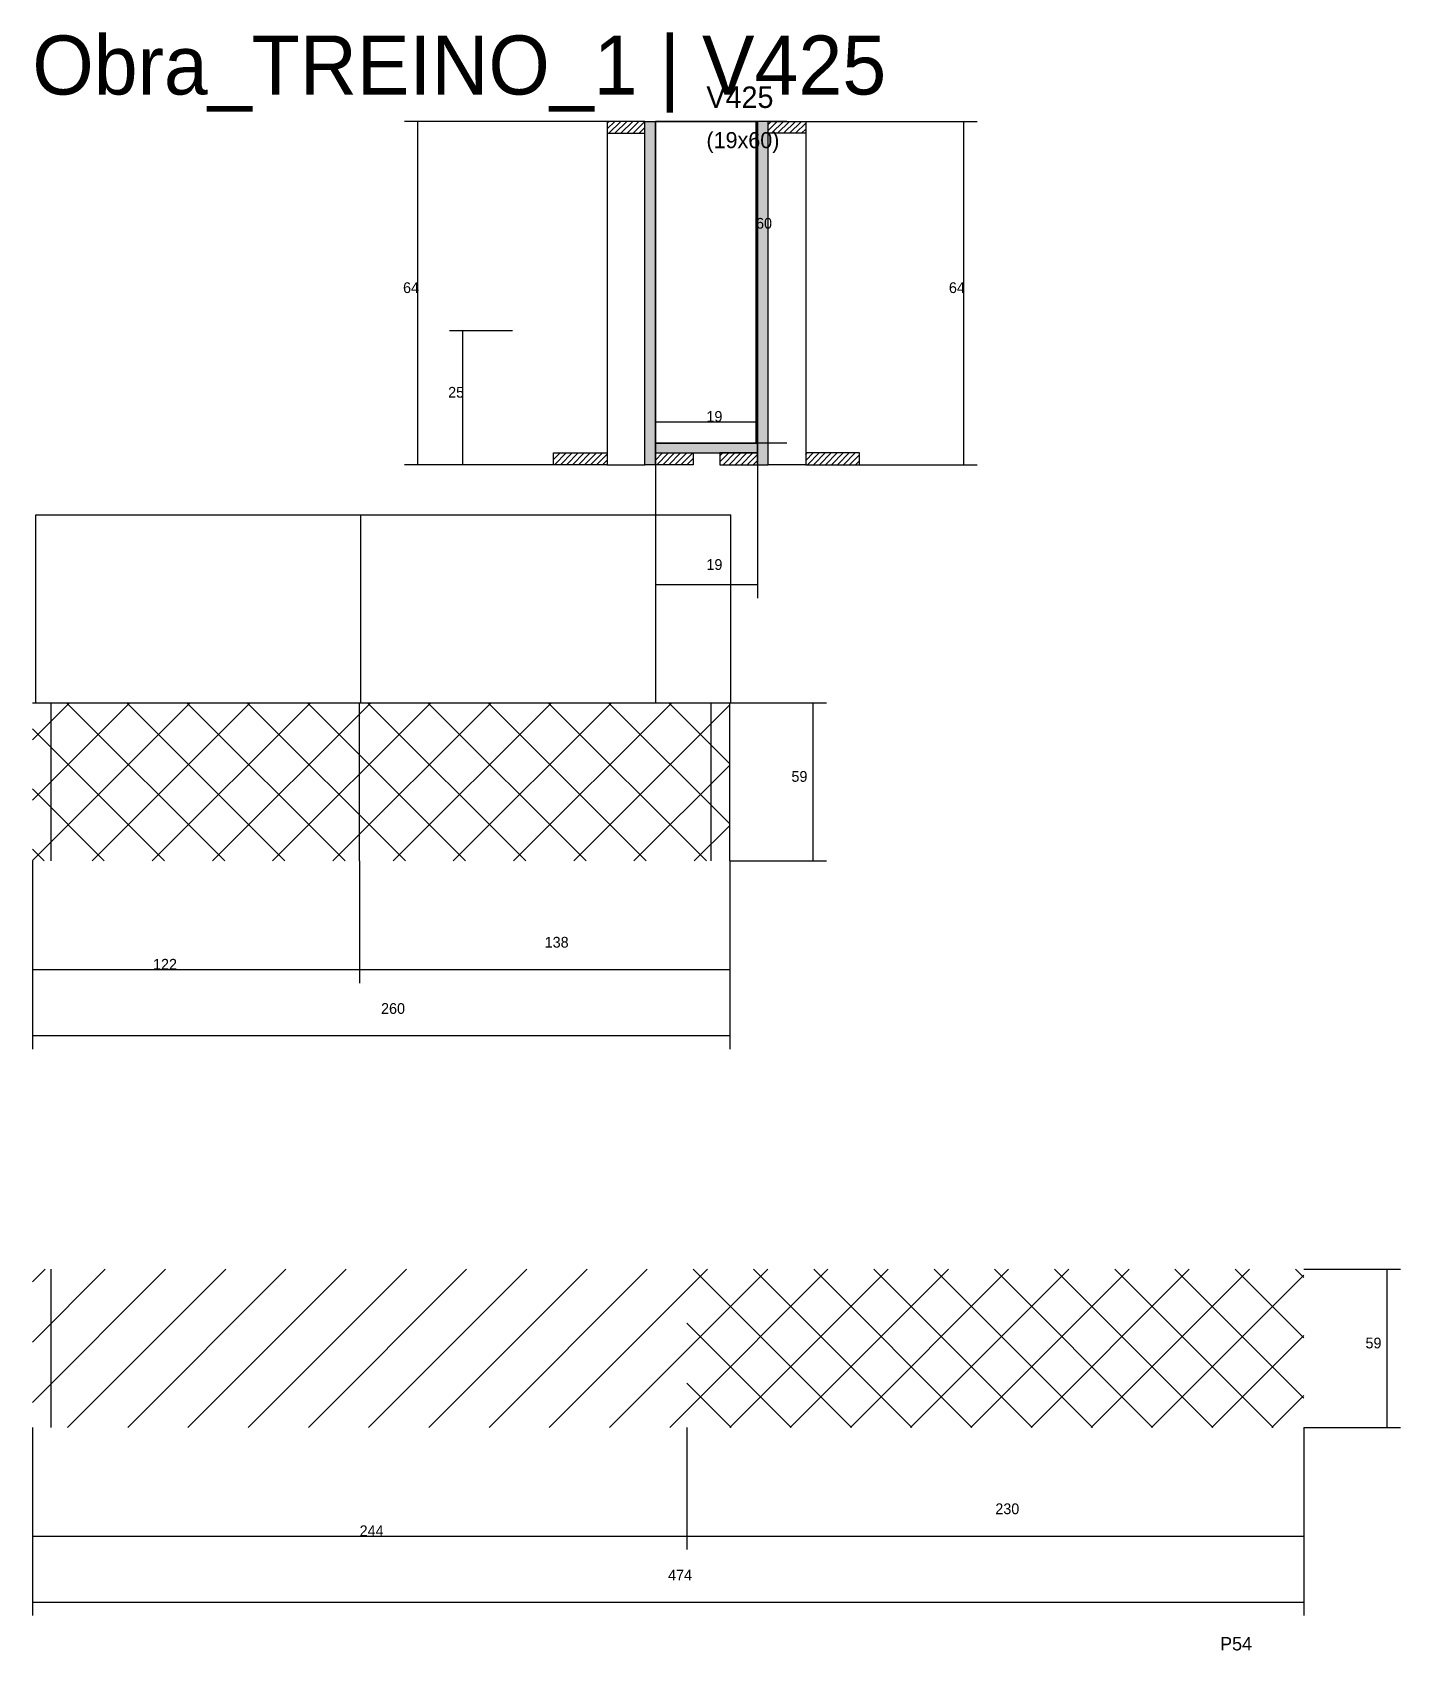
# Model space of a CAD drawing. Header units: metres. Extents: x -41 to 34800, y -36000 to 1848.
# Drawn here: x 5880 to 6390, y -7840 to -7237 of the extents above; entities that cross this region are included whole.
import ezdxf

# ---------------------------------------------------------------- set-up
doc = ezdxf.new("R2010")
doc.units = ezdxf.units.M
for name, color, linetype in [('CONCRETO', 251, 'Continuous'), ('COTA', 4, 'Continuous'), ('Cota Seção (2x)', 4, 'Continuous'), ('Hachura', 253, 'Continuous'), ('LABEL_ID', 3, 'Continuous'), ('Madeira', 126, 'Continuous'), ('NOMENCLATURA', 7, 'Continuous'), ('Painéis', 200, 'Continuous'), ('REAPROVEITAMENTO', 251, 'Continuous'), ('SARR_2.2x7', 40, 'Continuous'), ('Texto Seção', 7, 'Continuous')]:
    doc.layers.add(name, color=color, linetype=linetype)

msp = doc.modelspace()

# ---------------------------------------------------------------- texts
at = {"layer": 'COTA'}
for s, p in [('64', (6018.2, -7334)), ('64', (6221.7, -7334)), ('25', (6035, -7373)), ('19', (6131.3, -7437.2)), ('59', (6163, -7516.2)), ('138', (6071, -7578)), ('122', (5925, -7586.2)), ('260', (6010, -7602.7)), ('59', (6377, -7727.4)), ('230', (6239, -7789.2)), ('244', (6002, -7797.4)), ('474', (6117, -7813.9))]:
    msp.add_text(s, height=4, dxfattribs=at).set_placement(p)
at = {"layer": 'Cota Seção (2x)'}
for s, p in [('60', (6149.8, -7310)), ('19', (6131.3, -7382))]:
    msp.add_text(s, height=4, dxfattribs=at).set_placement(p)
at = {"layer": 'LABEL_ID'}
msp.add_text('Obra_TREINO_1 | V425', height=22, dxfattribs=at).set_placement((5880, -7260))
at = {"layer": 'NOMENCLATURA'}
msp.add_text('P54', height=5, dxfattribs=at).set_placement((6322.8, -7840))
at = {"layer": 'Texto Seção'}
for s, height, p in [('V425', 8, (6131.3, -7265)), ('(19x60)', 6, (6131.3, -7280))]:
    msp.add_text(s, height=height, dxfattribs=at).set_placement(p)

# ---------------------------------------------------------------- hatches: boundary and pattern name
at = {"layer": 'Hachura'}
h = msp.add_hatch(dxfattribs=at)
h.set_pattern_fill('ANSI31', scale=0.5)
h.paths.add_polyline_path([(6108.3, -7274.4), (6108.3, -7270), (6108.3, -7270), (6094.3, -7270), (6094.3, -7270), (6094.3, -7274.4), (6094.3, -7274.4), (6108.3, -7274.4)])
h = msp.add_hatch(color=8, dxfattribs=at)
h.dxf.hatch_style = 1
h.paths.add_polyline_path([(6112.3, -7270), (6108.3, -7270), (6108.3, -7270), (6108.3, -7398), (6108.3, -7398), (6112.3, -7398), (6112.3, -7398), (6112.3, -7270)])
h = msp.add_hatch(color=8, dxfattribs=at)
h.dxf.hatch_style = 1
h.paths.add_polyline_path([(6154.3, -7270), (6150.3, -7270), (6150.3, -7270), (6150.3, -7398), (6150.3, -7398), (6154.3, -7398), (6154.3, -7398), (6154.3, -7270)])
h = msp.add_hatch(dxfattribs=at)
h.set_pattern_fill('ANSI31', scale=0.5)
h.paths.add_polyline_path([(6154.3, -7274.4), (6154.3, -7270), (6154.3, -7270), (6168.3, -7270), (6168.3, -7270), (6168.3, -7274.4), (6168.3, -7274.4), (6154.3, -7274.4)])
h = msp.add_hatch(dxfattribs=at)
h.set_pattern_fill('ANSI31', scale=0.5)
h.paths.add_polyline_path([(6074.3, -7398), (6074.3, -7393.6), (6074.3, -7393.6), (6094.3, -7393.6), (6094.3, -7393.6), (6094.3, -7398), (6094.3, -7398), (6074.3, -7398)])
h = msp.add_hatch(color=8, dxfattribs=at)
h.dxf.hatch_style = 1
h.paths.add_polyline_path([(6150.3, -7393.6), (6150.3, -7390), (6150.3, -7390), (6112.3, -7390), (6112.3, -7390), (6112.3, -7393.6), (6112.3, -7393.6), (6150.3, -7393.6)])
h = msp.add_hatch(dxfattribs=at)
h.set_pattern_fill('ANSI31', scale=0.5)
h.paths.add_polyline_path([(6112.3, -7398), (6112.3, -7393.6), (6112.3, -7393.6), (6126.3, -7393.6), (6126.3, -7393.6), (6126.3, -7398), (6126.3, -7398), (6112.3, -7398)])
h = msp.add_hatch(dxfattribs=at)
h.set_pattern_fill('ANSI31', scale=0.5)
h.paths.add_polyline_path([(6150.3, -7398), (6150.3, -7393.6), (6150.3, -7393.6), (6136.3, -7393.6), (6136.3, -7393.6), (6136.3, -7398), (6136.3, -7398), (6150.3, -7398)])
h = msp.add_hatch(dxfattribs=at)
h.set_pattern_fill('ANSI31', scale=0.5)
h.paths.add_polyline_path([(6188.3, -7398), (6188.3, -7393.6), (6188.3, -7393.6), (6168.3, -7393.6), (6168.3, -7393.6), (6168.3, -7398), (6168.3, -7398), (6188.3, -7398)])
at = {"layer": 'REAPROVEITAMENTO'}
h = msp.add_hatch(dxfattribs=at)
h.set_pattern_fill('ANSI37', scale=5)
h.paths.add_polyline_path([(6140, -7545.7), (6140, -7486.7), (6140, -7486.7), (5880, -7486.7), (5880, -7486.7), (5880, -7545.7), (5880, -7545.7), (6140, -7545.7)])
h = msp.add_hatch(dxfattribs=at)
h.set_pattern_fill('ANSI31', scale=5)
h.paths.add_polyline_path([(6124, -7756.9), (6124, -7697.9), (6124, -7697.9), (5880, -7697.9), (5880, -7697.9), (5880, -7756.9), (5880, -7756.9), (6124, -7756.9)])
h = msp.add_hatch(dxfattribs=at)
h.set_pattern_fill('ANSI37', scale=5)
h.paths.add_polyline_path([(6354, -7756.9), (6354, -7697.9), (6354, -7697.9), (6124, -7697.9), (6124, -7697.9), (6124, -7756.9), (6124, -7756.9), (6354, -7756.9)])

# ---------------------------------------------------------------- linework, layer by layer
at = {"layer": 'CONCRETO'}
for points in [[(6112.3, -7270), (6112.3, -7270), (6150.3, -7270), (6150.3, -7298), (6150.3, -7298), (6150.3, -7390), (6112.3, -7390), (6112.3, -7270)], [(6112.3, -7390), (6150.3, -7390), (6150.3, -7270), (6112.3, -7270)]]:
    msp.add_lwpolyline(points, close=True, dxfattribs=at)
at = {"layer": 'COTA'}
for p, q in [((6103.9, -7270), (6018.7, -7270)), ((6023.7, -7398), (6023.7, -7270)), ((6168.3, -7270), (6232.2, -7270)), ((6227.2, -7398), (6227.2, -7270)), ((6059, -7348.1), (6035.5, -7348.1)), ((6040.5, -7398), (6040.5, -7348.1)), ((6078.7, -7398), (6018.7, -7398)), ((6059, -7398), (6035.5, -7398)), ((6112.3, -7398), (6112.3, -7447.7)), ((6150.3, -7398), (6150.3, -7447.7)), ((6183.9, -7398), (6232.2, -7398)), ((6112.3, -7442.7), (6150.3, -7442.7)), ((6140, -7486.7), (6176.1, -7486.7)), ((6171.1, -7545.7), (6171.1, -7486.7)), ((5880, -7545.7), (5880, -7591.2)), ((5880, -7545.7), (5880, -7615.8)), ((6002, -7545.7), (6002, -7591.2)), ((6002, -7545.7), (6002, -7591.2)), ((6140, -7545.7), (6140, -7591.2)), ((6140, -7545.7), (6140, -7615.8)), ((6140, -7545.7), (6176.1, -7545.7)), ((5880, -7586.2), (6002, -7586.2)), ((6002, -7586.2), (6140, -7586.2)), ((5880, -7610.8), (6140, -7610.8)), ((6354, -7697.9), (6390.1, -7697.9)), ((6385.1, -7756.9), (6385.1, -7697.9)), ((5880, -7756.9), (5880, -7802.4)), ((5880, -7756.9), (5880, -7827)), ((6124, -7756.9), (6124, -7802.4)), ((6124, -7756.9), (6124, -7802.4)), ((6354, -7756.9), (6354, -7802.4)), ((6354, -7756.9), (6354, -7827)), ((6354, -7756.9), (6390.1, -7756.9)), ((5880, -7797.4), (6124, -7797.4)), ((6124, -7797.4), (6354, -7797.4)), ((5880, -7822), (6354, -7822))]:
    msp.add_line(p, q, dxfattribs=at)
at = {"layer": 'Cota Seção (2x)'}
for p, q in [((6161.3, -7270), (6144.8, -7270)), ((6149.8, -7390), (6149.8, -7270)), ((6112.3, -7398), (6112.3, -7377)), ((6150.3, -7398), (6150.3, -7377)), ((6112.3, -7382), (6150.3, -7382)), ((6161.3, -7390), (6144.8, -7390))]:
    msp.add_line(p, q, dxfattribs=at)
at = {"layer": 'Madeira'}
for points in [[(6108.3, -7274.4), (6108.3, -7270), (6094.3, -7270), (6094.3, -7274.4)], [(6108.3, -7270), (6094.3, -7270), (6094.3, -7398), (6108.3, -7398)], [(6154.3, -7274.4), (6154.3, -7270), (6168.3, -7270), (6168.3, -7274.4)], [(6154.3, -7270), (6168.3, -7270), (6168.3, -7398), (6154.3, -7398)], [(6074.3, -7398), (6074.3, -7393.6), (6094.3, -7393.6), (6094.3, -7398)], [(6112.3, -7398), (6112.3, -7393.6), (6126.3, -7393.6), (6126.3, -7398)], [(6150.3, -7398), (6150.3, -7393.6), (6136.3, -7393.6), (6136.3, -7398)], [(6188.3, -7398), (6188.3, -7393.6), (6168.3, -7393.6), (6168.3, -7398)]]:
    msp.add_lwpolyline(points, close=True, dxfattribs=at)
at = {"layer": 'Painéis'}
for p, q in [((6112.3, -7398), (6112.3, -7270)), ((6112.3, -7390), (6150.3, -7390)), ((6112.3, -7393.6), (6112.3, -7390)), ((5881.3, -7416.7), (6002.4, -7416.7)), ((5881.3, -7486.7), (5881.3, -7416.7)), ((6002.4, -7486.7), (6002.4, -7416.7)), ((6002.4, -7416.7), (6112.4, -7416.7)), ((6002.4, -7486.7), (6002.4, -7416.7)), ((6112.4, -7486.7), (6112.4, -7416.7)), ((6112.4, -7416.7), (6140.4, -7416.7)), ((6112.4, -7486.7), (6112.4, -7416.7)), ((6140.4, -7486.7), (6140.4, -7416.7)), ((5880, -7486.7), (6140, -7486.7)), ((5881.3, -7486.7), (6002.4, -7486.7)), ((6002, -7545.7), (6002, -7486.7)), ((6002.4, -7486.7), (6112.4, -7486.7)), ((6112.4, -7486.7), (6140.4, -7486.7)), ((6140, -7545.7), (6140, -7486.7))]:
    msp.add_line(p, q, dxfattribs=at)
for points in [[(6108.3, -7270), (6112.3, -7270), (6112.3, -7398), (6108.3, -7398)], [(6154.3, -7270), (6150.3, -7270), (6150.3, -7398), (6154.3, -7398)], [(6150.3, -7393.6), (6150.3, -7390), (6112.3, -7390), (6112.3, -7393.6)]]:
    msp.add_lwpolyline(points, close=True, dxfattribs=at)
at = {"layer": 'SARR_2.2x7'}
for p, q in [((5887, -7545.7), (5887, -7486.7)), ((6133, -7545.7), (6133, -7486.7)), ((5887, -7756.9), (5887, -7697.9))]:
    msp.add_line(p, q, dxfattribs=at)

msp.set_redraw_order([(e.dxf.handle, doc.entitydb.next_handle()) for e in msp.query("TEXT MTEXT ATTDEF DIMENSION ARC_DIMENSION")])  # texts and dimensions are drawn at this point

doc.saveas('drawing.dxf')
